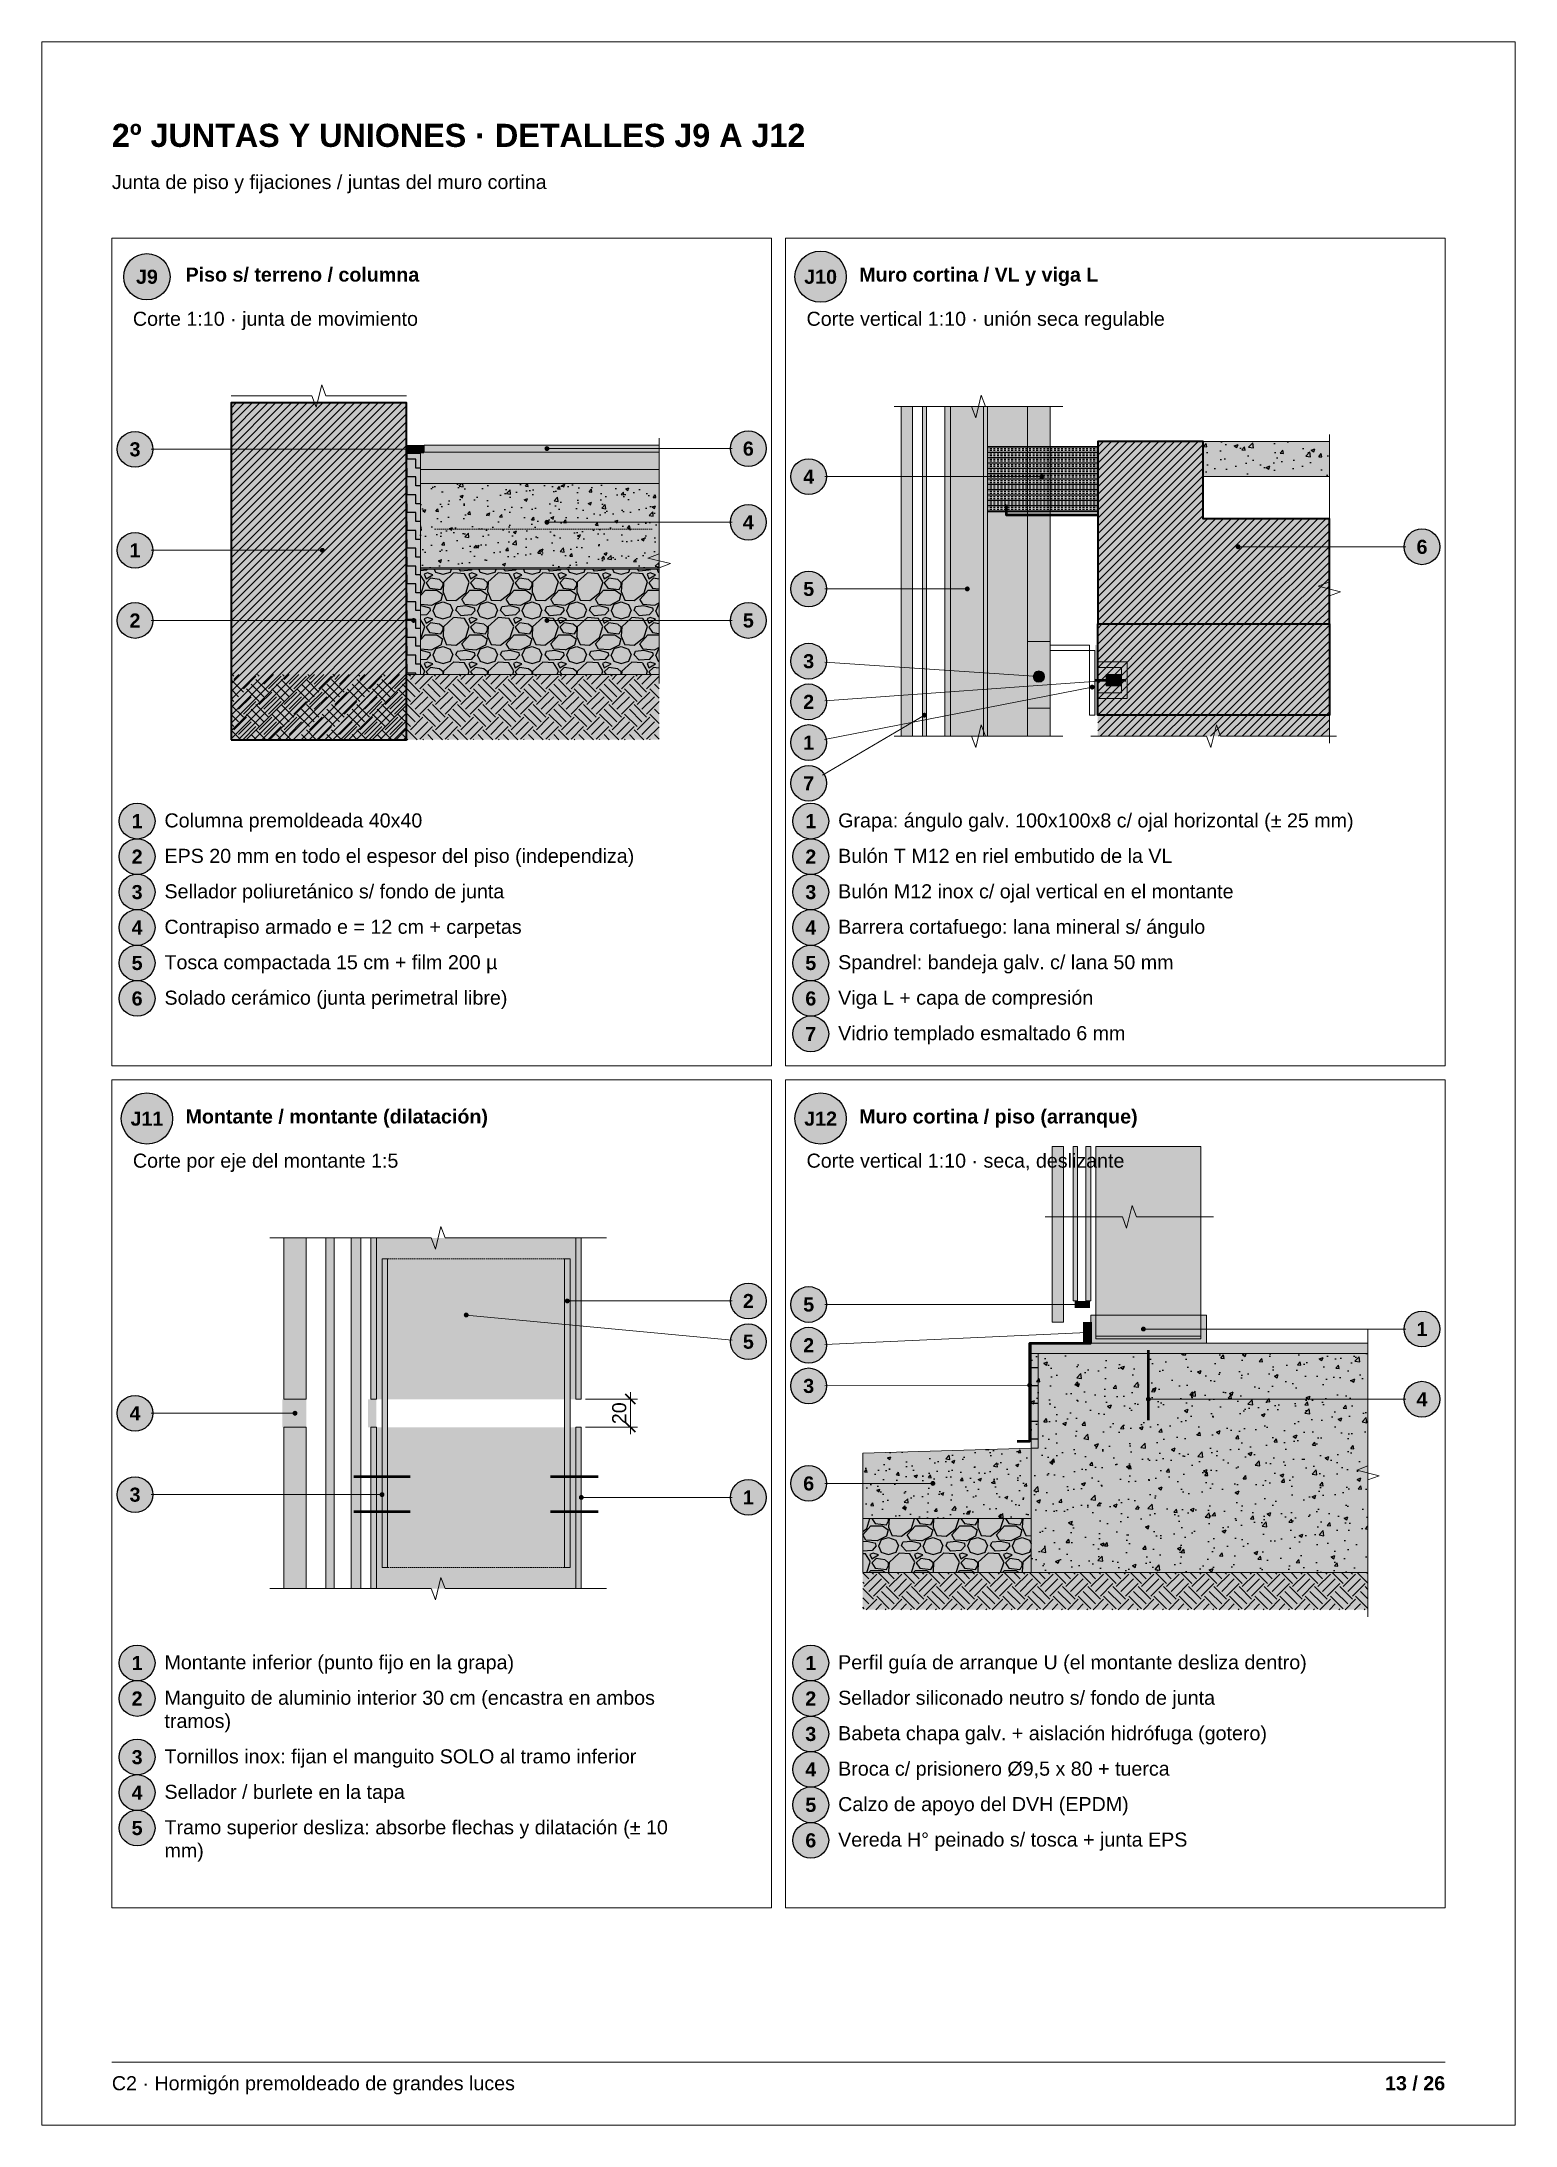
# Paper-space layout 'LAMINA 13' of a CAD drawing. Header units: millimetres. Extents: x 0 to 210, y 0 to 297.
# The model-space entities are those that its viewports show. They can reach past a viewport. Long polylines and large blocks are cut down to what shows.
import ezdxf
from ezdxf.enums import TextEntityAlignment as Align

# ---------------------------------------------------------------- set-up
doc = ezdxf.new("R2010")
doc.units = ezdxf.units.MM
doc.linetypes.add('DASHED', pattern=[1.524, 1.27, -0.254])
for name, color, linetype in [('CONTORNOS', 7, 'Continuous'), ('CONTORNOS-RAYADO', 8, 'Continuous'), ('CONTORNOS-RELLENO', 9, 'Continuous'), ('COTAS', 7, 'Continuous'), ('LINEAS', 7, 'Continuous'), ('LINEAS-RELLENO', 9, 'Continuous'), ('MARCO', 7, 'Continuous'), ('REFERENCIAS', 7, 'Continuous'), ('REFERENCIAS-RELLENO', 9, 'Continuous'), ('TEXTOS', 7, 'Continuous'), ('VIEWPORTS', 7, 'Continuous')]:
    doc.layers.add(name, color=color, linetype=linetype)
doc.styles.add('ARIAL', font='arial.ttf')
doc.styles.add('ARIAL-NEGRITA', font='arialbd.ttf')

psp = doc.layouts.new('LAMINA 13')

msp = doc.modelspace()

# ---------------------------------------------------------------- texts
at = {"layer": 'COTAS', "style": 'ARIAL'}
msp.add_text('20', height=2.0048, rotation=90, dxfattribs=at).set_placement((83.3, 101.5), align=Align.CENTER)
at = {"layer": 'MARCO', "color": 251, "true_color": 0x666666, "style": 'ARIAL'}
msp.add_text('C2 · Hormigón premoldeado de grandes luces', height=2.0048, dxfattribs=at).set_placement((10, 5))
at = {"layer": 'MARCO', "color": 250, "true_color": 0x444444, "style": 'ARIAL-NEGRITA'}
msp.add_text('13 / 26', height=2.0048, dxfattribs=at).set_placement((200, 5), align=Align.RIGHT)
at = {"layer": 'REFERENCIAS', "style": 'ARIAL-NEGRITA'}
for s, height, p in [('J9', 2.0048, (15, 262.492)), ('J10', 2.0048, (111, 262.492)), ('3', 2.005, (13.3, 237.892)), ('6', 2.005, (100.7, 237.992)), ('4', 2.005, (109.3, 233.992)), ('4', 2.005, (100.7, 227.492)), ('6', 2.005, (196.7, 223.992)), ('1', 2.005, (13.3, 223.492)), ('5', 2.005, (109.3, 217.992)), ('2', 2.005, (13.3, 213.492)), ('5', 2.005, (100.7, 213.492)), ('3', 2.005, (109.3, 207.692)), ('2', 2.005, (109.3, 201.892)), ('1', 2.005, (109.3, 196.092)), ('7', 2.005, (109.3, 190.292)), ('1', 2.005, (13.6, 184.892)), ('1', 2.005, (109.6, 184.892)), ('2', 2.005, (13.6, 179.838)), ('2', 2.005, (109.6, 179.838)), ('3', 2.005, (13.6, 174.784)), ('3', 2.005, (109.6, 174.784)), ('4', 2.005, (13.6, 169.73)), ('4', 2.005, (109.6, 169.73)), ('5', 2.005, (13.6, 164.676)), ('5', 2.005, (109.6, 164.676)), ('6', 2.005, (13.6, 159.622)), ('6', 2.005, (109.6, 159.622)), ('7', 2.005, (109.6, 154.568)), ('J11', 2.0048, (15, 142.492)), ('J12', 2.0048, (111, 142.492)), ('2', 2.005, (100.7, 116.492)), ('5', 2.005, (109.3, 115.992)), ('1', 2.005, (196.7, 112.492)), ('5', 2.005, (100.7, 110.692)), ('2', 2.005, (109.3, 110.192)), ('3', 2.005, (109.3, 104.392)), ('4', 2.005, (196.7, 102.492)), ('4', 2.005, (13.3, 100.492)), ('6', 2.005, (109.3, 90.492)), ('3', 2.005, (13.3, 88.892)), ('1', 2.005, (100.7, 88.492)), ('1', 2.005, (13.6, 64.892)), ('1', 2.005, (109.6, 64.892)), ('2', 2.005, (13.6, 59.838)), ('2', 2.005, (109.6, 59.838)), ('3', 2.005, (109.6, 54.784)), ('3', 2.005, (13.6, 51.48)), ('4', 2.005, (109.6, 49.73)), ('4', 2.005, (13.6, 46.426)), ('5', 2.005, (109.6, 44.676)), ('5', 2.005, (13.6, 41.372)), ('6', 2.005, (109.6, 39.622))]:
    msp.add_text(s, height=height, dxfattribs=at).set_placement(p, align=Align.CENTER)
at = {"layer": 'TEXTOS'}
for s, height, style, p in [('2º JUNTAS Y UNIONES · DETALLES J9 A J12', 3.2936, 'ARIAL-NEGRITA', (10, 282)), ('Piso s/ terreno / columna', 2.0048, 'ARIAL-NEGRITA', (20.5, 262.8)), ('Muro cortina / VL y viga L', 2.0048, 'ARIAL-NEGRITA', (116.5, 262.8)), ('Columna premoldeada 40x40', 2.0048, 'ARIAL', (17.5, 185)), ('Grapa: ángulo galv. 100x100x8 c/ ojal horizontal (± 25 mm)', 2.0048, 'ARIAL', (113.5, 185)), ('EPS 20 mm en todo el espesor del piso (independiza)', 2.0048, 'ARIAL', (17.5, 179.946)), ('Bulón T M12 en riel embutido de la VL', 2.0048, 'ARIAL', (113.5, 179.946)), ('Sellador poliuretánico s/ fondo de junta', 2.0048, 'ARIAL', (17.5, 174.892)), ('Bulón M12 inox c/ ojal vertical en el montante', 2.0048, 'ARIAL', (113.5, 174.892)), ('Contrapiso armado e = 12 cm + carpetas', 2.0048, 'ARIAL', (17.5, 169.838)), ('Barrera cortafuego: lana mineral s/ ángulo', 2.0048, 'ARIAL', (113.5, 169.838)), ('Tosca compactada 15 cm + film 200 µ', 2.0048, 'ARIAL', (17.5, 164.784)), ('Spandrel: bandeja galv. c/ lana 50 mm', 2.0048, 'ARIAL', (113.5, 164.784)), ('Solado cerámico (junta perimetral libre)', 2.0048, 'ARIAL', (17.5, 159.73)), ('Viga L + capa de compresión', 2.0048, 'ARIAL', (113.5, 159.73)), ('Vidrio templado esmaltado 6 mm', 2.0048, 'ARIAL', (113.5, 154.676)), ('Montante / montante (dilatación)', 2.0048, 'ARIAL-NEGRITA', (20.5, 142.8)), ('Muro cortina / piso (arranque)', 2.0048, 'ARIAL-NEGRITA', (116.5, 142.8)), ('Montante inferior (punto fijo en la grapa)', 2.0048, 'ARIAL', (17.5, 65)), ('Perfil guía de arranque U (el montante desliza dentro)', 2.0048, 'ARIAL', (113.5, 65)), ('Manguito de aluminio interior 30 cm (encastra en ambos', 2.0048, 'ARIAL', (17.5, 59.946)), ('Sellador siliconado neutro s/ fondo de junta', 2.0048, 'ARIAL', (113.5, 59.946)), ('tramos)', 2.0048, 'ARIAL', (17.5, 56.642)), ('Babeta chapa galv. + aislación hidrófuga (gotero)', 2.0048, 'ARIAL', (113.5, 54.892)), ('Tornillos inox: fijan el manguito SOLO al tramo inferior', 2.0048, 'ARIAL', (17.5, 51.588)), ('Broca c/ prisionero Ø9,5 x 80 + tuerca', 2.0048, 'ARIAL', (113.5, 49.838)), ('Sellador / burlete en la tapa', 2.0048, 'ARIAL', (17.5, 46.534)), ('Calzo de apoyo del DVH (EPDM)', 2.0048, 'ARIAL', (113.5, 44.784)), ('Tramo superior desliza: absorbe flechas y dilatación (± 10', 2.0048, 'ARIAL', (17.5, 41.48)), ('Vereda H° peinado s/ tosca + junta EPS', 2.0048, 'ARIAL', (113.5, 39.73)), ('mm)', 2.0048, 'ARIAL', (17.5, 38.176))]:
    msp.add_text(s, height=height, dxfattribs=dict(at, style=style)).set_placement(p)
at = {"layer": 'TEXTOS', "color": 250, "true_color": 0x333333, "style": 'ARIAL'}
for s, p in [('Junta de piso y fijaciones / juntas del muro cortina', (10, 276)), ('Corte 1:10 · junta de movimiento', (13, 256.5)), ('Corte vertical 1:10 · unión seca regulable', (109, 256.5)), ('Corte por eje del montante 1:5', (13, 136.5)), ('Corte vertical 1:10 · seca, deslizante', (109, 136.5))]:
    msp.add_text(s, height=2.0048, dxfattribs=at).set_placement(p)

# ---------------------------------------------------------------- hatches: boundary and pattern name
at = {"layer": 'CONTORNOS-RAYADO'}
h = msp.add_hatch(dxfattribs=at)
h.set_pattern_fill('ANSI31', color=8, scale=0.25)
h.paths.add_polyline_path([(27, 197.5), (52, 197.5), (52, 245.5), (27, 245.5)])
h = msp.add_hatch(dxfattribs=at)
h.set_pattern_fill('INSUL', color=8, scale=0.08, angle=90)
h.paths.add_polyline_path([(129.5, 198), (134.2, 198), (134.2, 245), (129.5, 245)])
h = msp.add_hatch(dxfattribs=at)
h.set_pattern_fill('ZIGZAG', color=8, scale=0.2, angle=90)
h.paths.add_polyline_path([(52, 206.8), (54, 206.8), (54, 238.3), (52, 238.3)])
h = msp.add_hatch(dxfattribs=at)
h.set_pattern_fill('AR-SAND', color=8, scale=0.015)
h.paths.add_polyline_path([(54, 236), (88, 236), (88, 238.5), (54, 238.5)])
h = msp.add_hatch(dxfattribs=at)
h.set_pattern_fill('INSUL', color=8, scale=0.08)
h.paths.add_polyline_path([(134.8, 230), (150.5, 230), (150.5, 239.3), (134.8, 239.3)])
h = msp.add_hatch(dxfattribs=at)
h.set_pattern_fill('ANSI31', color=8, scale=0.25)
h.paths.add_polyline_path([(150.5, 214), (183.5, 214), (183.5, 229), (165.5, 229), (165.5, 240), (150.5, 240)])
h = msp.add_hatch(dxfattribs=at)
h.set_pattern_fill('AR-CONC', color=8, scale=0.03)
h.paths.add_polyline_path([(165.5, 235), (183.5, 235), (183.5, 240), (165.5, 240)])
h = msp.add_hatch(dxfattribs=at)
h.set_pattern_fill('AR-CONC', color=8, scale=0.025)
h.paths.add_polyline_path([(54, 222), (88, 222), (88, 234), (54, 234)])
h = msp.add_hatch(dxfattribs=at)
h.set_pattern_fill('GRAVEL', color=8, scale=0.25)
h.paths.add_polyline_path([(54, 206.8), (88, 206.8), (88, 221.8), (54, 221.8)])
h = msp.add_hatch(dxfattribs=at)
h.set_pattern_fill('ANSI31', color=8, scale=0.25)
h.paths.add_polyline_path([(150.5, 214), (183.5, 214), (183.5, 201), (150.5, 201)])
h = msp.add_hatch(dxfattribs=at)
h.set_pattern_fill('EARTH', color=8, scale=0.4, angle=45)
h.paths.add_polyline_path([(27, 197.5), (88, 197.5), (88, 206.8), (27, 206.8)])
h = msp.add_hatch(dxfattribs=at)
h.set_pattern_fill('ANSI31', color=8, scale=0.25)
h.paths.add_polyline_path([(150.5, 198), (183.5, 198), (183.5, 201), (150.5, 201)])
h = msp.add_hatch(dxfattribs=at)
h.set_pattern_fill('AR-SAND', color=8, scale=0.015)
h.paths.add_polyline_path([(141, 110), (189, 110), (189, 111.5), (141, 111.5)])
h = msp.add_hatch(dxfattribs=at)
h.set_pattern_fill('AR-CONC', color=8, scale=0.03)
h.paths.add_polyline_path([(141, 78.8), (189, 78.8), (189, 110), (141, 110)])
h = msp.add_hatch(dxfattribs=at)
h.set_pattern_fill('ZIGZAG', color=8, scale=0.2, angle=90)
h.paths.add_polyline_path([(141, 96.5), (142, 96.5), (142, 110), (141, 110)])
h = msp.add_hatch(dxfattribs=at)
h.set_pattern_fill('AR-CONC', color=8, scale=0.025)
h.paths.add_polyline_path([(117, 86.5), (141, 86.5), (141, 96.5), (117, 95.8)])
h = msp.add_hatch(dxfattribs=at)
h.set_pattern_fill('GRAVEL', color=8, scale=0.25)
h.paths.add_polyline_path([(117, 78.8), (141, 78.8), (141, 86.5), (117, 86.5)])
h = msp.add_hatch(dxfattribs=at)
h.set_pattern_fill('EARTH', color=8, scale=0.4, angle=45)
h.paths.add_polyline_path([(117, 73.5), (189, 73.5), (189, 78.8), (117, 78.8)])
at = {"layer": 'CONTORNOS-RELLENO', "true_color": 0xd3d6d9}
h = msp.add_hatch(color=254, dxfattribs=at)
h.dxf.hatch_style = 1
h.paths.add_polyline_path([(27, 197.5), (52, 197.5), (52, 245.5), (27, 245.5)])
at = {"layer": 'CONTORNOS-RELLENO', "true_color": 0xe9ecee}
h = msp.add_hatch(color=7, dxfattribs=at)
h.dxf.hatch_style = 1
h.paths.add_polyline_path([(122.5, 198), (124.1, 198), (124.1, 245), (122.5, 245)])
at = {"layer": 'CONTORNOS-RELLENO', "true_color": 0x6f8796}
h = msp.add_hatch(color=252, dxfattribs=at)
h.dxf.hatch_style = 1
h.paths.add_polyline_path([(125.5, 198), (126.1, 198), (126.1, 245), (125.5, 245)])
at = {"layer": 'CONTORNOS-RELLENO', "true_color": 0xe3e7ea}
h = msp.add_hatch(color=254, dxfattribs=at)
h.dxf.hatch_style = 1
h.paths.add_polyline_path([(128.7, 198), (143.7, 198), (143.7, 245), (128.7, 245)])
at = {"layer": 'CONTORNOS-RELLENO', "true_color": 0xfbe2a8}
h = msp.add_hatch(color=41, dxfattribs=at)
h.dxf.hatch_style = 1
h.paths.add_polyline_path([(129.5, 198), (134.2, 198), (134.2, 245), (129.5, 245)])
at = {"layer": 'CONTORNOS-RELLENO', "true_color": 0x888888}
h = msp.add_hatch(color=252, dxfattribs=at)
h.dxf.hatch_style = 1
h.paths.add_polyline_path([(134.2, 198), (134.8, 198), (134.8, 245), (134.2, 245)])
at = {"layer": 'CONTORNOS-RELLENO', "true_color": 0x111111}
h = msp.add_hatch(color=250, dxfattribs=at)
h.dxf.hatch_style = 1
h.paths.add_polyline_path([(52, 238.3), (54.5, 238.3), (54.5, 239.5), (52, 239.5)])
at = {"layer": 'CONTORNOS-RELLENO', "true_color": 0xfff5bf}
h = msp.add_hatch(color=254, dxfattribs=at)
h.dxf.hatch_style = 1
h.paths.add_polyline_path([(52, 206.8), (54, 206.8), (54, 238.3), (52, 238.3)])
at = {"layer": 'CONTORNOS-RELLENO', "true_color": 0xe9e9e9}
h = msp.add_hatch(color=254, dxfattribs=at)
h.dxf.hatch_style = 1
h.paths.add_polyline_path([(54, 236), (88, 236), (88, 238.5), (54, 238.5)])
at = {"layer": 'CONTORNOS-RELLENO', "true_color": 0xcdbb9c}
h = msp.add_hatch(color=9, dxfattribs=at)
h.dxf.hatch_style = 1
h.paths.add_polyline_path([(54.5, 238.5), (88, 238.5), (88, 239.5), (54.5, 239.5)])
at = {"layer": 'CONTORNOS-RELLENO', "true_color": 0xfbe2a8}
h = msp.add_hatch(color=41, dxfattribs=at)
h.dxf.hatch_style = 1
h.paths.add_polyline_path([(134.8, 230), (150.5, 230), (150.5, 239.3), (134.8, 239.3)])
at = {"layer": 'CONTORNOS-RELLENO', "true_color": 0xd3d6d9}
h = msp.add_hatch(color=254, dxfattribs=at)
h.dxf.hatch_style = 1
h.paths.add_polyline_path([(150.5, 214), (183.5, 214), (183.5, 229), (165.5, 229), (165.5, 240), (150.5, 240)])
at = {"layer": 'CONTORNOS-RELLENO', "true_color": 0xdedad2}
h = msp.add_hatch(color=254, dxfattribs=at)
h.dxf.hatch_style = 1
h.paths.add_polyline_path([(165.5, 235), (183.5, 235), (183.5, 240), (165.5, 240)])
at = {"layer": 'CONTORNOS-RELLENO', "true_color": 0xc9dbe6}
h = msp.add_hatch(color=254, dxfattribs=at)
h.dxf.hatch_style = 1
h.paths.add_polyline_path([(54, 234), (88, 234), (88, 236), (54, 236)])
at = {"layer": 'CONTORNOS-RELLENO', "true_color": 0xe6e4df}
h = msp.add_hatch(color=254, dxfattribs=at)
h.dxf.hatch_style = 1
h.paths.add_polyline_path([(54, 222), (88, 222), (88, 234), (54, 234)])
at = {"layer": 'CONTORNOS-RELLENO', "true_color": 0x000000}
h = msp.add_hatch(color=18, dxfattribs=at)
h.dxf.hatch_style = 1
h.paths.add_polyline_path([(54, 221.8), (88, 221.8), (88, 222), (54, 222)])
at = {"layer": 'CONTORNOS-RELLENO', "true_color": 0xefe4c8}
h = msp.add_hatch(color=254, dxfattribs=at)
h.dxf.hatch_style = 1
h.paths.add_polyline_path([(54, 206.8), (88, 206.8), (88, 221.8), (54, 221.8)])
at = {"layer": 'CONTORNOS-RELLENO', "true_color": 0xd3d6d9}
h = msp.add_hatch(color=254, dxfattribs=at)
h.dxf.hatch_style = 1
h.paths.add_polyline_path([(150.5, 214), (183.5, 214), (183.5, 201), (150.5, 201)])
at = {"layer": 'CONTORNOS-RELLENO', "true_color": 0x555555}
h = msp.add_hatch(color=251, dxfattribs=at)
h.dxf.hatch_style = 1
h.paths.add_polyline_path([(140.5, 202), (143.7, 202), (143.7, 211.5), (140.5, 211.5)])
at = {"layer": 'CONTORNOS-RELLENO', "true_color": 0x111111}
h = msp.add_hatch(color=250, dxfattribs=at)
h.dxf.hatch_style = 1
h.paths.add_polyline_path([(150.1, 201), (150.5, 201), (150.5, 211), (150.1, 211)])
at = {"layer": 'CONTORNOS-RELLENO', "true_color": 0x3b3b3b}
h = msp.add_hatch(color=250, dxfattribs=at)
h.dxf.hatch_style = 1
h.paths.add_polyline_path([(150.5, 203.4), (154.7, 203.4), (154.7, 208.6), (150.5, 208.6), (150.5, 207.8), (153.9, 207.8), (153.9, 204.2), (150.5, 204.2)])
at = {"layer": 'CONTORNOS-RELLENO', "true_color": 0xece3d2}
h = msp.add_hatch(color=254, dxfattribs=at)
h.dxf.hatch_style = 1
h.paths.add_polyline_path([(27, 197.5), (88, 197.5), (88, 206.8), (27, 206.8)])
at = {"layer": 'CONTORNOS-RELLENO', "true_color": 0x777777}
h = msp.add_hatch(color=8, dxfattribs=at)
h.dxf.hatch_style = 1
h.paths.add_polyline_path([(151.7, 205.2), (153.9, 205.2), (153.9, 206.8), (151.7, 206.8)])
at = {"layer": 'CONTORNOS-RELLENO', "true_color": 0xd3d6d9}
h = msp.add_hatch(color=254, dxfattribs=at)
h.dxf.hatch_style = 1
h.paths.add_polyline_path([(150.5, 198), (183.5, 198), (183.5, 201), (150.5, 201)])
at = {"layer": 'CONTORNOS-RELLENO', "true_color": 0xb9c0c6}
h = msp.add_hatch(color=9, dxfattribs=at)
h.dxf.hatch_style = 1
h.paths.add_polyline_path([(144, 114.5), (145.6, 114.5), (145.6, 139.5), (144, 139.5)])
at = {"layer": 'CONTORNOS-RELLENO', "true_color": 0xbfe3f0}
h = msp.add_hatch(color=254, dxfattribs=at)
h.dxf.hatch_style = 1
h.paths.add_polyline_path([(147, 117.5), (147.6, 117.5), (147.6, 139.5), (147, 139.5)])
h = msp.add_hatch(color=254, dxfattribs=at)
h.dxf.hatch_style = 1
h.paths.add_polyline_path([(148.8, 117.5), (149.5, 117.5), (149.5, 139.5), (148.8, 139.5)])
at = {"layer": 'CONTORNOS-RELLENO', "true_color": 0xe3e7ea}
h = msp.add_hatch(color=254, dxfattribs=at)
h.dxf.hatch_style = 1
h.paths.add_polyline_path([(150.2, 112.5), (165.2, 112.5), (165.2, 139.5), (150.2, 139.5)])
at = {"layer": 'CONTORNOS-RELLENO', "true_color": 0xb9c0c6}
h = msp.add_hatch(color=9, dxfattribs=at)
h.dxf.hatch_style = 1
h.paths.add_polyline_path([(34.5, 103.5), (37.7, 103.5), (37.7, 126.5), (34.5, 126.5)])
at = {"layer": 'CONTORNOS-RELLENO', "true_color": 0xbfe3f0}
h = msp.add_hatch(color=254, dxfattribs=at)
h.dxf.hatch_style = 1
h.paths.add_polyline_path([(40.5, 76.5), (41.7, 76.5), (41.7, 126.5), (40.5, 126.5)])
h = msp.add_hatch(color=254, dxfattribs=at)
h.dxf.hatch_style = 1
h.paths.add_polyline_path([(44.1, 76.5), (45.5, 76.5), (45.5, 126.5), (44.1, 126.5)])
at = {"layer": 'CONTORNOS-RELLENO', "true_color": 0x9aa3ab}
h = msp.add_hatch(color=253, dxfattribs=at)
h.dxf.hatch_style = 1
h.paths.add_polyline_path([(46.9, 103.5), (47.7, 103.5), (47.7, 126.5), (46.9, 126.5)])
at = {"layer": 'CONTORNOS-RELLENO', "true_color": 0xf6f7f8}
h = msp.add_hatch(color=7, dxfattribs=at)
h.dxf.hatch_style = 1
h.paths.add_polyline_path([(47.7, 103.5), (76.1, 103.5), (76.1, 126.5), (47.7, 126.5)])
at = {"layer": 'CONTORNOS-RELLENO', "true_color": 0x9aa3ab}
h = msp.add_hatch(color=253, dxfattribs=at)
h.dxf.hatch_style = 1
h.paths.add_polyline_path([(76.1, 103.5), (76.9, 103.5), (76.9, 126.5), (76.1, 126.5)])
at = {"layer": 'CONTORNOS-RELLENO', "true_color": 0x7c858d}
h = msp.add_hatch(color=252, dxfattribs=at)
h.dxf.hatch_style = 1
h.paths.add_polyline_path([(48.5, 79.5), (49.3, 79.5), (49.3, 123.5), (48.5, 123.5)])
h = msp.add_hatch(color=252, dxfattribs=at)
h.dxf.hatch_style = 1
h.paths.add_polyline_path([(74.5, 79.5), (75.3, 79.5), (75.3, 123.5), (74.5, 123.5)])
at = {"layer": 'CONTORNOS-RELLENO', "true_color": 0x333333}
h = msp.add_hatch(color=250, dxfattribs=at)
h.dxf.hatch_style = 1
h.paths.add_polyline_path([(147.2, 116.5), (149.4, 116.5), (149.4, 117.5), (147.2, 117.5)])
at = {"layer": 'CONTORNOS-RELLENO', "true_color": 0x111111}
h = msp.add_hatch(color=250, dxfattribs=at)
h.dxf.hatch_style = 1
h.paths.add_polyline_path([(148.4, 111.5), (149.5, 111.5), (149.5, 114.5), (148.4, 114.5)])
at = {"layer": 'CONTORNOS-RELLENO', "true_color": 0x9aa3ab}
h = msp.add_hatch(color=253, dxfattribs=at)
h.dxf.hatch_style = 1
h.paths.add_polyline_path([(149.5, 111.5), (166, 111.5), (166, 115.5), (149.5, 115.5)])
at = {"layer": 'CONTORNOS-RELLENO', "true_color": 0xe9e9e9}
h = msp.add_hatch(color=254, dxfattribs=at)
h.dxf.hatch_style = 1
h.paths.add_polyline_path([(141, 110), (189, 110), (189, 111.5), (141, 111.5)])
at = {"layer": 'CONTORNOS-RELLENO', "true_color": 0xdedad2}
h = msp.add_hatch(color=254, dxfattribs=at)
h.dxf.hatch_style = 1
h.paths.add_polyline_path([(141, 78.8), (189, 78.8), (189, 110), (141, 110)])
at = {"layer": 'CONTORNOS-RELLENO', "true_color": 0xfff5bf}
h = msp.add_hatch(color=254, dxfattribs=at)
h.dxf.hatch_style = 1
h.paths.add_polyline_path([(141, 96.5), (142, 96.5), (142, 110), (141, 110)])
at = {"layer": 'CONTORNOS-RELLENO', "true_color": 0x111111}
h = msp.add_hatch(color=250, dxfattribs=at)
h.dxf.hatch_style = 1
h.paths.add_polyline_path([(34.3, 99.5), (37.7, 99.5), (37.7, 103.5), (34.3, 103.5)])
h = msp.add_hatch(color=250, dxfattribs=at)
h.dxf.hatch_style = 1
h.paths.add_polyline_path([(46.5, 99.5), (47.7, 99.5), (47.7, 103.5), (46.5, 103.5)])
at = {"layer": 'CONTORNOS-RELLENO', "true_color": 0xb9c0c6}
h = msp.add_hatch(color=9, dxfattribs=at)
h.dxf.hatch_style = 1
h.paths.add_polyline_path([(34.5, 76.5), (37.7, 76.5), (37.7, 99.5), (34.5, 99.5)])
at = {"layer": 'CONTORNOS-RELLENO', "true_color": 0x9aa3ab}
h = msp.add_hatch(color=253, dxfattribs=at)
h.dxf.hatch_style = 1
h.paths.add_polyline_path([(46.9, 76.5), (47.7, 76.5), (47.7, 99.5), (46.9, 99.5)])
at = {"layer": 'CONTORNOS-RELLENO', "true_color": 0xf6f7f8}
h = msp.add_hatch(color=7, dxfattribs=at)
h.dxf.hatch_style = 1
h.paths.add_polyline_path([(47.7, 76.5), (76.1, 76.5), (76.1, 99.5), (47.7, 99.5)])
at = {"layer": 'CONTORNOS-RELLENO', "true_color": 0x9aa3ab}
h = msp.add_hatch(color=253, dxfattribs=at)
h.dxf.hatch_style = 1
h.paths.add_polyline_path([(76.1, 76.5), (76.9, 76.5), (76.9, 99.5), (76.1, 99.5)])
at = {"layer": 'CONTORNOS-RELLENO', "true_color": 0xe6e4df}
h = msp.add_hatch(color=254, dxfattribs=at)
h.dxf.hatch_style = 1
h.paths.add_polyline_path([(117, 86.5), (141, 86.5), (141, 96.5), (117, 95.8)])
at = {"layer": 'CONTORNOS-RELLENO', "true_color": 0xefe4c8}
h = msp.add_hatch(color=254, dxfattribs=at)
h.dxf.hatch_style = 1
h.paths.add_polyline_path([(117, 78.8), (141, 78.8), (141, 86.5), (117, 86.5)])
at = {"layer": 'CONTORNOS-RELLENO', "true_color": 0xece3d2}
h = msp.add_hatch(color=254, dxfattribs=at)
h.dxf.hatch_style = 1
h.paths.add_polyline_path([(117, 73.5), (189, 73.5), (189, 78.8), (117, 78.8)])
at = {"layer": 'LINEAS-RELLENO', "true_color": 0xffffff}
h = msp.add_hatch(color=7, dxfattribs=at)
h.dxf.hatch_style = 1
edge = h.paths.add_edge_path()
edge.add_arc((142.1, 206.5), 0.8, 0, 360)
at = {"layer": 'REFERENCIAS-RELLENO', "true_color": 0xfff1a8}
h = msp.add_hatch(color=51, dxfattribs=at)
h.dxf.hatch_style = 1
edge = h.paths.add_edge_path()
edge.add_arc((15, 263.5), 3.3, 0, 360)
h = msp.add_hatch(color=51, dxfattribs=at)
h.dxf.hatch_style = 1
edge = h.paths.add_edge_path()
edge.add_arc((111, 263.5), 3.65, 0, 360)
at = {"layer": 'REFERENCIAS-RELLENO', "true_color": 0xffffff}
h = msp.add_hatch(color=7, dxfattribs=at)
h.dxf.hatch_style = 1
edge = h.paths.add_edge_path()
edge.add_arc((13.3, 238.9), 2.55, 0, 360)
h = msp.add_hatch(color=7, dxfattribs=at)
h.dxf.hatch_style = 1
edge = h.paths.add_edge_path()
edge.add_arc((100.7, 239), 2.55, 0, 360)
at = {"layer": 'REFERENCIAS-RELLENO', "true_color": 0x000000}
h = msp.add_hatch(color=18, dxfattribs=at)
h.dxf.hatch_style = 1
edge = h.paths.add_edge_path()
edge.add_arc((53.2, 238.9), 0.35, 0, 360)
h = msp.add_hatch(color=18, dxfattribs=at)
h.dxf.hatch_style = 1
edge = h.paths.add_edge_path()
edge.add_arc((72, 239), 0.35, 0, 360)
at = {"layer": 'REFERENCIAS-RELLENO', "true_color": 0xffffff}
h = msp.add_hatch(color=7, dxfattribs=at)
h.dxf.hatch_style = 1
edge = h.paths.add_edge_path()
edge.add_arc((109.3, 235), 2.55, 0, 360)
at = {"layer": 'REFERENCIAS-RELLENO', "true_color": 0x000000}
h = msp.add_hatch(color=18, dxfattribs=at)
h.dxf.hatch_style = 1
edge = h.paths.add_edge_path()
edge.add_arc((142.5, 235), 0.35, 0, 360)
h = msp.add_hatch(color=18, dxfattribs=at)
h.dxf.hatch_style = 1
edge = h.paths.add_edge_path()
edge.add_arc((72, 228.5), 0.35, 0, 360)
at = {"layer": 'REFERENCIAS-RELLENO', "true_color": 0xffffff}
h = msp.add_hatch(color=7, dxfattribs=at)
h.dxf.hatch_style = 1
edge = h.paths.add_edge_path()
edge.add_arc((100.7, 228.5), 2.55, 0, 360)
h = msp.add_hatch(color=7, dxfattribs=at)
h.dxf.hatch_style = 1
edge = h.paths.add_edge_path()
edge.add_arc((13.3, 224.5), 2.55, 0, 360)
h = msp.add_hatch(color=7, dxfattribs=at)
h.dxf.hatch_style = 1
edge = h.paths.add_edge_path()
edge.add_arc((196.7, 225), 2.55, 0, 360)
at = {"layer": 'REFERENCIAS-RELLENO', "true_color": 0x000000}
h = msp.add_hatch(color=18, dxfattribs=at)
h.dxf.hatch_style = 1
edge = h.paths.add_edge_path()
edge.add_arc((40, 224.5), 0.35, 0, 360)
h = msp.add_hatch(color=18, dxfattribs=at)
h.dxf.hatch_style = 1
edge = h.paths.add_edge_path()
edge.add_arc((170.5, 225), 0.35, 0, 360)
at = {"layer": 'REFERENCIAS-RELLENO', "true_color": 0xffffff}
h = msp.add_hatch(color=7, dxfattribs=at)
h.dxf.hatch_style = 1
edge = h.paths.add_edge_path()
edge.add_arc((109.3, 219), 2.55, 0, 360)
h = msp.add_hatch(color=7, dxfattribs=at)
h.dxf.hatch_style = 1
edge = h.paths.add_edge_path()
edge.add_arc((13.3, 214.5), 2.55, 0, 360)
h = msp.add_hatch(color=7, dxfattribs=at)
h.dxf.hatch_style = 1
edge = h.paths.add_edge_path()
edge.add_arc((100.7, 214.5), 2.55, 0, 360)
at = {"layer": 'REFERENCIAS-RELLENO', "true_color": 0x000000}
h = msp.add_hatch(color=18, dxfattribs=at)
h.dxf.hatch_style = 1
edge = h.paths.add_edge_path()
edge.add_arc((131.9, 219), 0.35, 0, 360)
h = msp.add_hatch(color=18, dxfattribs=at)
h.dxf.hatch_style = 1
edge = h.paths.add_edge_path()
edge.add_arc((53, 214.5), 0.35, 0, 360)
h = msp.add_hatch(color=18, dxfattribs=at)
h.dxf.hatch_style = 1
edge = h.paths.add_edge_path()
edge.add_arc((72, 214.5), 0.35, 0, 360)
at = {"layer": 'REFERENCIAS-RELLENO', "true_color": 0xffffff}
h = msp.add_hatch(color=7, dxfattribs=at)
h.dxf.hatch_style = 1
edge = h.paths.add_edge_path()
edge.add_arc((109.3, 208.7), 2.55, 0, 360)
h = msp.add_hatch(color=7, dxfattribs=at)
h.dxf.hatch_style = 1
edge = h.paths.add_edge_path()
edge.add_arc((109.3, 202.9), 2.55, 0, 360)
at = {"layer": 'REFERENCIAS-RELLENO', "true_color": 0x000000}
h = msp.add_hatch(color=18, dxfattribs=at)
h.dxf.hatch_style = 1
edge = h.paths.add_edge_path()
edge.add_arc((142.1, 206.5), 0.35, 0, 360)
h = msp.add_hatch(color=18, dxfattribs=at)
h.dxf.hatch_style = 1
edge = h.paths.add_edge_path()
edge.add_arc((149.7, 205), 0.35, 0, 360)
h = msp.add_hatch(color=18, dxfattribs=at)
h.dxf.hatch_style = 1
edge = h.paths.add_edge_path()
edge.add_arc((152.5, 206), 0.35, 0, 360)
at = {"layer": 'REFERENCIAS-RELLENO', "true_color": 0xffffff}
h = msp.add_hatch(color=7, dxfattribs=at)
h.dxf.hatch_style = 1
edge = h.paths.add_edge_path()
edge.add_arc((109.3, 197.1), 2.55, 0, 360)
at = {"layer": 'REFERENCIAS-RELLENO', "true_color": 0x000000}
h = msp.add_hatch(color=18, dxfattribs=at)
h.dxf.hatch_style = 1
edge = h.paths.add_edge_path()
edge.add_arc((125.8, 201), 0.35, 0, 360)
at = {"layer": 'REFERENCIAS-RELLENO', "true_color": 0xffffff}
h = msp.add_hatch(color=7, dxfattribs=at)
h.dxf.hatch_style = 1
edge = h.paths.add_edge_path()
edge.add_arc((109.3, 191.3), 2.55, 0, 360)
h = msp.add_hatch(color=7, dxfattribs=at)
h.dxf.hatch_style = 1
edge = h.paths.add_edge_path()
edge.add_arc((13.6, 185.9), 2.55, 0, 360)
h = msp.add_hatch(color=7, dxfattribs=at)
h.dxf.hatch_style = 1
edge = h.paths.add_edge_path()
edge.add_arc((109.6, 185.9), 2.55, 0, 360)
h = msp.add_hatch(color=7, dxfattribs=at)
h.dxf.hatch_style = 1
edge = h.paths.add_edge_path()
edge.add_arc((13.6, 180.846), 2.55, 0, 360)
h = msp.add_hatch(color=7, dxfattribs=at)
h.dxf.hatch_style = 1
edge = h.paths.add_edge_path()
edge.add_arc((109.6, 180.846), 2.55, 0, 360)
h = msp.add_hatch(color=7, dxfattribs=at)
h.dxf.hatch_style = 1
edge = h.paths.add_edge_path()
edge.add_arc((13.6, 175.792), 2.55, 0, 360)
h = msp.add_hatch(color=7, dxfattribs=at)
h.dxf.hatch_style = 1
edge = h.paths.add_edge_path()
edge.add_arc((109.6, 175.792), 2.55, 0, 360)
h = msp.add_hatch(color=7, dxfattribs=at)
h.dxf.hatch_style = 1
edge = h.paths.add_edge_path()
edge.add_arc((13.6, 170.738), 2.55, 0, 360)
h = msp.add_hatch(color=7, dxfattribs=at)
h.dxf.hatch_style = 1
edge = h.paths.add_edge_path()
edge.add_arc((109.6, 170.738), 2.55, 0, 360)
h = msp.add_hatch(color=7, dxfattribs=at)
h.dxf.hatch_style = 1
edge = h.paths.add_edge_path()
edge.add_arc((13.6, 165.684), 2.55, 0, 360)
h = msp.add_hatch(color=7, dxfattribs=at)
h.dxf.hatch_style = 1
edge = h.paths.add_edge_path()
edge.add_arc((109.6, 165.684), 2.55, 0, 360)
h = msp.add_hatch(color=7, dxfattribs=at)
h.dxf.hatch_style = 1
edge = h.paths.add_edge_path()
edge.add_arc((13.6, 160.63), 2.55, 0, 360)
h = msp.add_hatch(color=7, dxfattribs=at)
h.dxf.hatch_style = 1
edge = h.paths.add_edge_path()
edge.add_arc((109.6, 160.63), 2.55, 0, 360)
h = msp.add_hatch(color=7, dxfattribs=at)
h.dxf.hatch_style = 1
edge = h.paths.add_edge_path()
edge.add_arc((109.6, 155.576), 2.55, 0, 360)
at = {"layer": 'REFERENCIAS-RELLENO', "true_color": 0xfff1a8}
h = msp.add_hatch(color=51, dxfattribs=at)
h.dxf.hatch_style = 1
edge = h.paths.add_edge_path()
edge.add_arc((15, 143.5), 3.65, 0, 360)
h = msp.add_hatch(color=51, dxfattribs=at)
h.dxf.hatch_style = 1
edge = h.paths.add_edge_path()
edge.add_arc((111, 143.5), 3.65, 0, 360)
at = {"layer": 'REFERENCIAS-RELLENO', "true_color": 0xffffff}
h = msp.add_hatch(color=7, dxfattribs=at)
h.dxf.hatch_style = 1
edge = h.paths.add_edge_path()
edge.add_arc((100.7, 117.5), 2.55, 0, 360)
h = msp.add_hatch(color=7, dxfattribs=at)
h.dxf.hatch_style = 1
edge = h.paths.add_edge_path()
edge.add_arc((109.3, 117), 2.55, 0, 360)
at = {"layer": 'REFERENCIAS-RELLENO', "true_color": 0x000000}
h = msp.add_hatch(color=18, dxfattribs=at)
h.dxf.hatch_style = 1
edge = h.paths.add_edge_path()
edge.add_arc((60.5, 115.5), 0.35, 0, 360)
h = msp.add_hatch(color=18, dxfattribs=at)
h.dxf.hatch_style = 1
edge = h.paths.add_edge_path()
edge.add_arc((74.9, 117.5), 0.35, 0, 360)
h = msp.add_hatch(color=18, dxfattribs=at)
h.dxf.hatch_style = 1
edge = h.paths.add_edge_path()
edge.add_arc((148.3, 117), 0.35, 0, 360)
at = {"layer": 'REFERENCIAS-RELLENO', "true_color": 0xffffff}
h = msp.add_hatch(color=7, dxfattribs=at)
h.dxf.hatch_style = 1
edge = h.paths.add_edge_path()
edge.add_arc((196.7, 113.5), 2.55, 0, 360)
h = msp.add_hatch(color=7, dxfattribs=at)
h.dxf.hatch_style = 1
edge = h.paths.add_edge_path()
edge.add_arc((100.7, 111.7), 2.55, 0, 360)
h = msp.add_hatch(color=7, dxfattribs=at)
h.dxf.hatch_style = 1
edge = h.paths.add_edge_path()
edge.add_arc((109.3, 111.2), 2.55, 0, 360)
at = {"layer": 'REFERENCIAS-RELLENO', "true_color": 0x000000}
h = msp.add_hatch(color=18, dxfattribs=at)
h.dxf.hatch_style = 1
edge = h.paths.add_edge_path()
edge.add_arc((149, 113), 0.35, 0, 360)
h = msp.add_hatch(color=18, dxfattribs=at)
h.dxf.hatch_style = 1
edge = h.paths.add_edge_path()
edge.add_arc((157, 113.5), 0.35, 0, 360)
at = {"layer": 'REFERENCIAS-RELLENO', "true_color": 0xffffff}
h = msp.add_hatch(color=7, dxfattribs=at)
h.dxf.hatch_style = 1
edge = h.paths.add_edge_path()
edge.add_arc((109.3, 105.4), 2.55, 0, 360)
h = msp.add_hatch(color=7, dxfattribs=at)
h.dxf.hatch_style = 1
edge = h.paths.add_edge_path()
edge.add_arc((13.3, 101.5), 2.55, 0, 360)
at = {"layer": 'REFERENCIAS-RELLENO', "true_color": 0x000000}
h = msp.add_hatch(color=18, dxfattribs=at)
h.dxf.hatch_style = 1
edge = h.paths.add_edge_path()
edge.add_arc((140.8, 105.5), 0.35, 0, 360)
at = {"layer": 'REFERENCIAS-RELLENO', "true_color": 0xffffff}
h = msp.add_hatch(color=7, dxfattribs=at)
h.dxf.hatch_style = 1
edge = h.paths.add_edge_path()
edge.add_arc((196.7, 103.5), 2.55, 0, 360)
at = {"layer": 'REFERENCIAS-RELLENO', "true_color": 0x000000}
h = msp.add_hatch(color=18, dxfattribs=at)
h.dxf.hatch_style = 1
edge = h.paths.add_edge_path()
edge.add_arc((36.1, 101.5), 0.35, 0, 360)
h = msp.add_hatch(color=18, dxfattribs=at)
h.dxf.hatch_style = 1
edge = h.paths.add_edge_path()
edge.add_arc((157.7, 103.5), 0.35, 0, 360)
at = {"layer": 'REFERENCIAS-RELLENO', "true_color": 0xffffff}
h = msp.add_hatch(color=7, dxfattribs=at)
h.dxf.hatch_style = 1
edge = h.paths.add_edge_path()
edge.add_arc((13.3, 89.9), 2.55, 0, 360)
h = msp.add_hatch(color=7, dxfattribs=at)
h.dxf.hatch_style = 1
edge = h.paths.add_edge_path()
edge.add_arc((109.3, 91.5), 2.55, 0, 360)
at = {"layer": 'REFERENCIAS-RELLENO', "true_color": 0x000000}
h = msp.add_hatch(color=18, dxfattribs=at)
h.dxf.hatch_style = 1
edge = h.paths.add_edge_path()
edge.add_arc((48.5, 89.9), 0.35, 0, 360)
h = msp.add_hatch(color=18, dxfattribs=at)
h.dxf.hatch_style = 1
edge = h.paths.add_edge_path()
edge.add_arc((76.9, 89.5), 0.35, 0, 360)
at = {"layer": 'REFERENCIAS-RELLENO', "true_color": 0xffffff}
h = msp.add_hatch(color=7, dxfattribs=at)
h.dxf.hatch_style = 1
edge = h.paths.add_edge_path()
edge.add_arc((100.7, 89.5), 2.55, 0, 360)
at = {"layer": 'REFERENCIAS-RELLENO', "true_color": 0x000000}
h = msp.add_hatch(color=18, dxfattribs=at)
h.dxf.hatch_style = 1
edge = h.paths.add_edge_path()
edge.add_arc((127, 91.5), 0.35, 0, 360)
at = {"layer": 'REFERENCIAS-RELLENO', "true_color": 0xffffff}
h = msp.add_hatch(color=7, dxfattribs=at)
h.dxf.hatch_style = 1
edge = h.paths.add_edge_path()
edge.add_arc((13.6, 65.9), 2.55, 0, 360)
h = msp.add_hatch(color=7, dxfattribs=at)
h.dxf.hatch_style = 1
edge = h.paths.add_edge_path()
edge.add_arc((109.6, 65.9), 2.55, 0, 360)
h = msp.add_hatch(color=7, dxfattribs=at)
h.dxf.hatch_style = 1
edge = h.paths.add_edge_path()
edge.add_arc((13.6, 60.846), 2.55, 0, 360)
h = msp.add_hatch(color=7, dxfattribs=at)
h.dxf.hatch_style = 1
edge = h.paths.add_edge_path()
edge.add_arc((109.6, 60.846), 2.55, 0, 360)
h = msp.add_hatch(color=7, dxfattribs=at)
h.dxf.hatch_style = 1
edge = h.paths.add_edge_path()
edge.add_arc((109.6, 55.792), 2.55, 0, 360)
h = msp.add_hatch(color=7, dxfattribs=at)
h.dxf.hatch_style = 1
edge = h.paths.add_edge_path()
edge.add_arc((13.6, 52.488), 2.55, 0, 360)
h = msp.add_hatch(color=7, dxfattribs=at)
h.dxf.hatch_style = 1
edge = h.paths.add_edge_path()
edge.add_arc((109.6, 50.738), 2.55, 0, 360)
h = msp.add_hatch(color=7, dxfattribs=at)
h.dxf.hatch_style = 1
edge = h.paths.add_edge_path()
edge.add_arc((13.6, 47.434), 2.55, 0, 360)
h = msp.add_hatch(color=7, dxfattribs=at)
h.dxf.hatch_style = 1
edge = h.paths.add_edge_path()
edge.add_arc((109.6, 45.684), 2.55, 0, 360)
h = msp.add_hatch(color=7, dxfattribs=at)
h.dxf.hatch_style = 1
edge = h.paths.add_edge_path()
edge.add_arc((13.6, 42.38), 2.55, 0, 360)
h = msp.add_hatch(color=7, dxfattribs=at)
h.dxf.hatch_style = 1
edge = h.paths.add_edge_path()
edge.add_arc((109.6, 40.63), 2.55, 0, 360)

# ---------------------------------------------------------------- linework, layer by layer
at = {"layer": 'CONTORNOS', "lineweight": 35}
for points in [[(27, 197.5), (52, 197.5), (52, 245.5), (27, 245.5)], [(150.5, 214), (183.5, 214), (183.5, 229), (165.5, 229), (165.5, 240), (150.5, 240)], [(150.5, 214), (183.5, 214), (183.5, 201), (150.5, 201)]]:
    msp.add_lwpolyline(points, close=True, dxfattribs=at)
at = {"layer": 'CONTORNOS', "lineweight": 13}
for points in [[(122.5, 198), (124.1, 198), (124.1, 245), (122.5, 245)], [(125.5, 198), (126.1, 198), (126.1, 245), (125.5, 245)], [(128.7, 198), (143.7, 198), (143.7, 245), (128.7, 245)], [(54.5, 238.5), (88, 238.5), (88, 239.5), (54.5, 239.5)], [(134.8, 230), (150.5, 230), (150.5, 239.3), (134.8, 239.3)], [(54, 222), (88, 222), (88, 234), (54, 234)], [(54, 206.8), (88, 206.8), (88, 221.8), (54, 221.8)], [(150.2, 112.5), (165.2, 112.5), (165.2, 139.5), (150.2, 139.5)], [(149.5, 111.5), (166, 111.5), (166, 115.5), (149.5, 115.5)], [(117, 86.5), (141, 86.5), (141, 96.5), (117, 95.8)]]:
    msp.add_lwpolyline(points, close=True, dxfattribs=at)
at = {"layer": 'CONTORNOS', "lineweight": 9}
for points in [[(129.5, 198), (134.2, 198), (134.2, 245), (129.5, 245)], [(134.2, 198), (134.8, 198), (134.8, 245), (134.2, 245)], [(52, 206.8), (54, 206.8), (54, 238.3), (52, 238.3)], [(54, 236), (88, 236), (88, 238.5), (54, 238.5)], [(54, 234), (88, 234), (88, 236), (54, 236)], [(140.5, 202), (143.7, 202), (143.7, 211.5), (140.5, 211.5)], [(149.3, 201), (150.1, 201), (150.1, 210.2), (143.7, 210.2), (143.7, 211), (149.3, 211)], [(150.5, 203.4), (154.7, 203.4), (154.7, 208.6), (150.5, 208.6), (150.5, 207.8), (153.9, 207.8), (153.9, 204.2), (150.5, 204.2)], [(151.7, 205.2), (153.9, 205.2), (153.9, 206.8), (151.7, 206.8)], [(144, 114.5), (145.6, 114.5), (145.6, 139.5), (144, 139.5)], [(147, 117.5), (147.6, 117.5), (147.6, 139.5), (147, 139.5)], [(148.8, 117.5), (149.5, 117.5), (149.5, 139.5), (148.8, 139.5)], [(34.5, 103.5), (37.7, 103.5), (37.7, 126.5), (34.5, 126.5)], [(40.5, 76.5), (41.7, 76.5), (41.7, 126.5), (40.5, 126.5)], [(44.1, 76.5), (45.5, 76.5), (45.5, 126.5), (44.1, 126.5)], [(46.9, 103.5), (47.7, 103.5), (47.7, 126.5), (46.9, 126.5)], [(76.1, 103.5), (76.9, 103.5), (76.9, 126.5), (76.1, 126.5)], [(48.5, 79.5), (49.3, 79.5), (49.3, 123.5), (48.5, 123.5)], [(74.5, 79.5), (75.3, 79.5), (75.3, 123.5), (74.5, 123.5)], [(150.2, 112.1), (165.2, 112.1), (165.2, 115.5), (150.2, 115.5)], [(141, 110), (189, 110), (189, 111.5), (141, 111.5)], [(141, 96.5), (142, 96.5), (142, 110), (141, 110)], [(34.5, 76.5), (37.7, 76.5), (37.7, 99.5), (34.5, 99.5)], [(46.9, 76.5), (47.7, 76.5), (47.7, 99.5), (46.9, 99.5)], [(76.1, 76.5), (76.9, 76.5), (76.9, 99.5), (76.1, 99.5)], [(117, 78.8), (141, 78.8), (141, 86.5), (117, 86.5)]]:
    msp.add_lwpolyline(points, close=True, dxfattribs=at)
at = {"layer": 'CONTORNOS', "lineweight": 18}
for points in [[(165.5, 235), (183.5, 235), (183.5, 240), (165.5, 240)], [(141, 78.8), (189, 78.8), (189, 110), (141, 110)]]:
    msp.add_lwpolyline(points, close=True, dxfattribs=at)
at = {"layer": 'CONTORNOS', "linetype": 'DASHED', "lineweight": 9, "ltscale": 0.15}
msp.add_lwpolyline([(49.3, 79.5), (74.5, 79.5), (74.5, 123.5), (49.3, 123.5)], close=True, dxfattribs=at)
at = {"layer": 'COTAS', "lineweight": 35}
for points in [[(84.6, 102.8), (83.2, 104.2)], [(84.6, 98.8), (83.2, 100.2)]]:
    msp.add_lwpolyline(points, dxfattribs=at)
at = {"layer": 'COTAS', "lineweight": 13}
msp.add_lwpolyline([(83.9, 98.5), (83.9, 104.5)], dxfattribs=at)
at = {"layer": 'COTAS', "lineweight": 9}
for points in [[(77.5, 103.5), (84.9, 103.5)], [(77.5, 99.5), (84.9, 99.5)]]:
    msp.add_lwpolyline(points, dxfattribs=at)
at = {"layer": 'LINEAS', "lineweight": 13}
for points in [[(27, 246.5), (38.5, 246.5), (39.1, 244.9), (39.9, 248.1), (40.5, 246.5), (52, 246.5)], [(121.5, 245), (132.5, 245), (133.1, 243.4), (133.9, 246.6), (134.5, 245), (145.5, 245)], [(183.5, 197), (183.5, 218), (185.1, 218.6), (181.9, 219.4), (183.5, 220), (183.5, 241)], [(88, 205.5), (88, 222), (89.6, 222.6), (86.4, 223.4), (88, 224), (88, 240.5)], [(121.5, 198), (132.5, 198), (133.1, 196.4), (133.9, 199.6), (134.5, 198), (145.5, 198)], [(149.5, 198), (166, 198), (166.6, 196.4), (167.4, 199.6), (168, 198), (184.5, 198)], [(143, 129.5), (154, 129.5), (154.6, 127.9), (155.4, 131.1), (156, 129.5), (167, 129.5)], [(32.5, 126.5), (55.5, 126.5), (56.1, 124.9), (56.9, 128.1), (57.5, 126.5), (80.5, 126.5)], [(189, 72.5), (189, 92), (190.6, 92.6), (187.4, 93.4), (189, 94), (189, 113.5)], [(32.5, 76.5), (55.5, 76.5), (56.1, 74.9), (56.9, 78.1), (57.5, 76.5), (80.5, 76.5)]]:
    msp.add_lwpolyline(points, dxfattribs=at)
at = {"layer": 'LINEAS', "lineweight": 9}
msp.add_lwpolyline([(140.5, 198), (140.5, 245)], dxfattribs=at)
at = {"layer": 'LINEAS', "lineweight": 50}
for points in [[(150.5, 229.5), (137.5, 229.5), (137.5, 231)], [(150.1, 206), (154.5, 206)], [(139, 97.5), (140.8, 97.5), (140.8, 111.5), (149.5, 111.5), (149.5, 114.5)], [(157.7, 110.5), (157.7, 100.5)], [(44.5, 92.5), (52.5, 92.5)], [(72.5, 92.5), (79.3, 92.5)], [(44.5, 87.5), (52.5, 87.5)], [(72.5, 87.5), (79.3, 87.5)]]:
    msp.add_lwpolyline(points, dxfattribs=at)
at = {"layer": 'LINEAS', "color": 26, "linetype": 'DASHED', "lineweight": 18, "ltscale": 0.15, "true_color": 0x7a1f1f}
msp.add_lwpolyline([(56, 227.5), (87, 227.5)], dxfattribs=at)
at = {"layer": 'LINEAS', "lineweight": 18}
msp.add_circle((142.1, 206.5), 0.8, dxfattribs=at)
at = {"layer": 'MARCO', "color": 252, "lineweight": 13, "true_color": 0x888888}
for points in [[(10, 269), (104, 269), (104, 151), (10, 151)], [(106, 269), (200, 269), (200, 151), (106, 151)], [(10, 149), (104, 149), (104, 31), (10, 31)], [(106, 149), (200, 149), (200, 31), (106, 31)]]:
    msp.add_lwpolyline(points, close=True, dxfattribs=at)
at = {"layer": 'MARCO', "color": 253, "lineweight": 13, "true_color": 0x999999}
msp.add_lwpolyline([(10, 9), (200, 9)], dxfattribs=at)
at = {"layer": 'REFERENCIAS', "lineweight": 13}
for points in [[(53.2, 238.9), (15.6, 238.9)], [(72, 239), (98.4, 239)], [(142.5, 235), (111.6, 235)], [(72, 228.5), (98.4, 228.5)], [(40, 224.5), (15.6, 224.5)], [(170.5, 225), (194.4, 225)], [(131.9, 219), (111.6, 219)], [(53, 214.5), (15.6, 214.5)], [(72, 214.5), (98.4, 214.5)], [(142.1, 206.5), (111.595, 208.546)], [(149.7, 205), (111.557, 197.541)], [(152.5, 206), (111.594, 203.065)], [(125.8, 201), (111.283, 192.466)], [(74.9, 117.5), (98.4, 117.5)], [(148.3, 117), (111.6, 117)], [(60.5, 115.5), (98.41, 111.916)], [(149, 113), (111.598, 111.304)], [(157, 113.5), (194.4, 113.5)], [(140.8, 105.5), (111.6, 105.407)], [(36.1, 101.5), (15.6, 101.5)], [(157.7, 103.5), (194.4, 103.5)], [(48.5, 89.9), (15.6, 89.9)], [(76.9, 89.5), (98.4, 89.5)], [(127, 91.5), (111.6, 91.5)]]:
    msp.add_lwpolyline(points, dxfattribs=at)
at = {"layer": 'REFERENCIAS', "lineweight": 25}
for centre, radius in [((15, 263.5), 3.3), ((111, 263.5), 3.65), ((13.3, 238.9), 2.55), ((100.7, 239), 2.55), ((109.3, 235), 2.55), ((100.7, 228.5), 2.55), ((13.3, 224.5), 2.55), ((196.7, 225), 2.55), ((109.3, 219), 2.55), ((13.3, 214.5), 2.55), ((100.7, 214.5), 2.55), ((109.3, 208.7), 2.55), ((109.3, 202.9), 2.55), ((109.3, 197.1), 2.55), ((109.3, 191.3), 2.55), ((13.6, 185.9), 2.55), ((109.6, 185.9), 2.55), ((13.6, 180.846), 2.55), ((109.6, 180.846), 2.55), ((13.6, 175.792), 2.55), ((109.6, 175.792), 2.55), ((13.6, 170.738), 2.55), ((109.6, 170.738), 2.55), ((13.6, 165.684), 2.55), ((109.6, 165.684), 2.55), ((13.6, 160.63), 2.55), ((109.6, 160.63), 2.55), ((109.6, 155.576), 2.55), ((15, 143.5), 3.65), ((111, 143.5), 3.65), ((100.7, 117.5), 2.55), ((109.3, 117), 2.55), ((196.7, 113.5), 2.55), ((100.7, 111.7), 2.55), ((109.3, 111.2), 2.55), ((109.3, 105.4), 2.55), ((13.3, 101.5), 2.55), ((196.7, 103.5), 2.55), ((13.3, 89.9), 2.55), ((109.3, 91.5), 2.55), ((100.7, 89.5), 2.55), ((13.6, 65.9), 2.55), ((109.6, 65.9), 2.55), ((13.6, 60.846), 2.55), ((109.6, 60.846), 2.55), ((109.6, 55.792), 2.55), ((13.6, 52.488), 2.55), ((109.6, 50.738), 2.55), ((13.6, 47.434), 2.55), ((109.6, 45.684), 2.55), ((13.6, 42.38), 2.55), ((109.6, 40.63), 2.55)]:
    msp.add_circle(centre, radius, dxfattribs=at)

msp.set_redraw_order([(e.dxf.handle, doc.entitydb.next_handle()) for e in msp.query("TEXT MTEXT ATTDEF DIMENSION ARC_DIMENSION")])  # texts and dimensions are drawn at this point

# ---------------------------------------------------------------- viewports
at = {"layer": 'VIEWPORTS'}
psp.add_viewport(center=(105, 148.5), size=(210, 297), view_center_point=(105, 148.5), view_height=297, dxfattribs=at)

doc.saveas('drawing.dxf')
